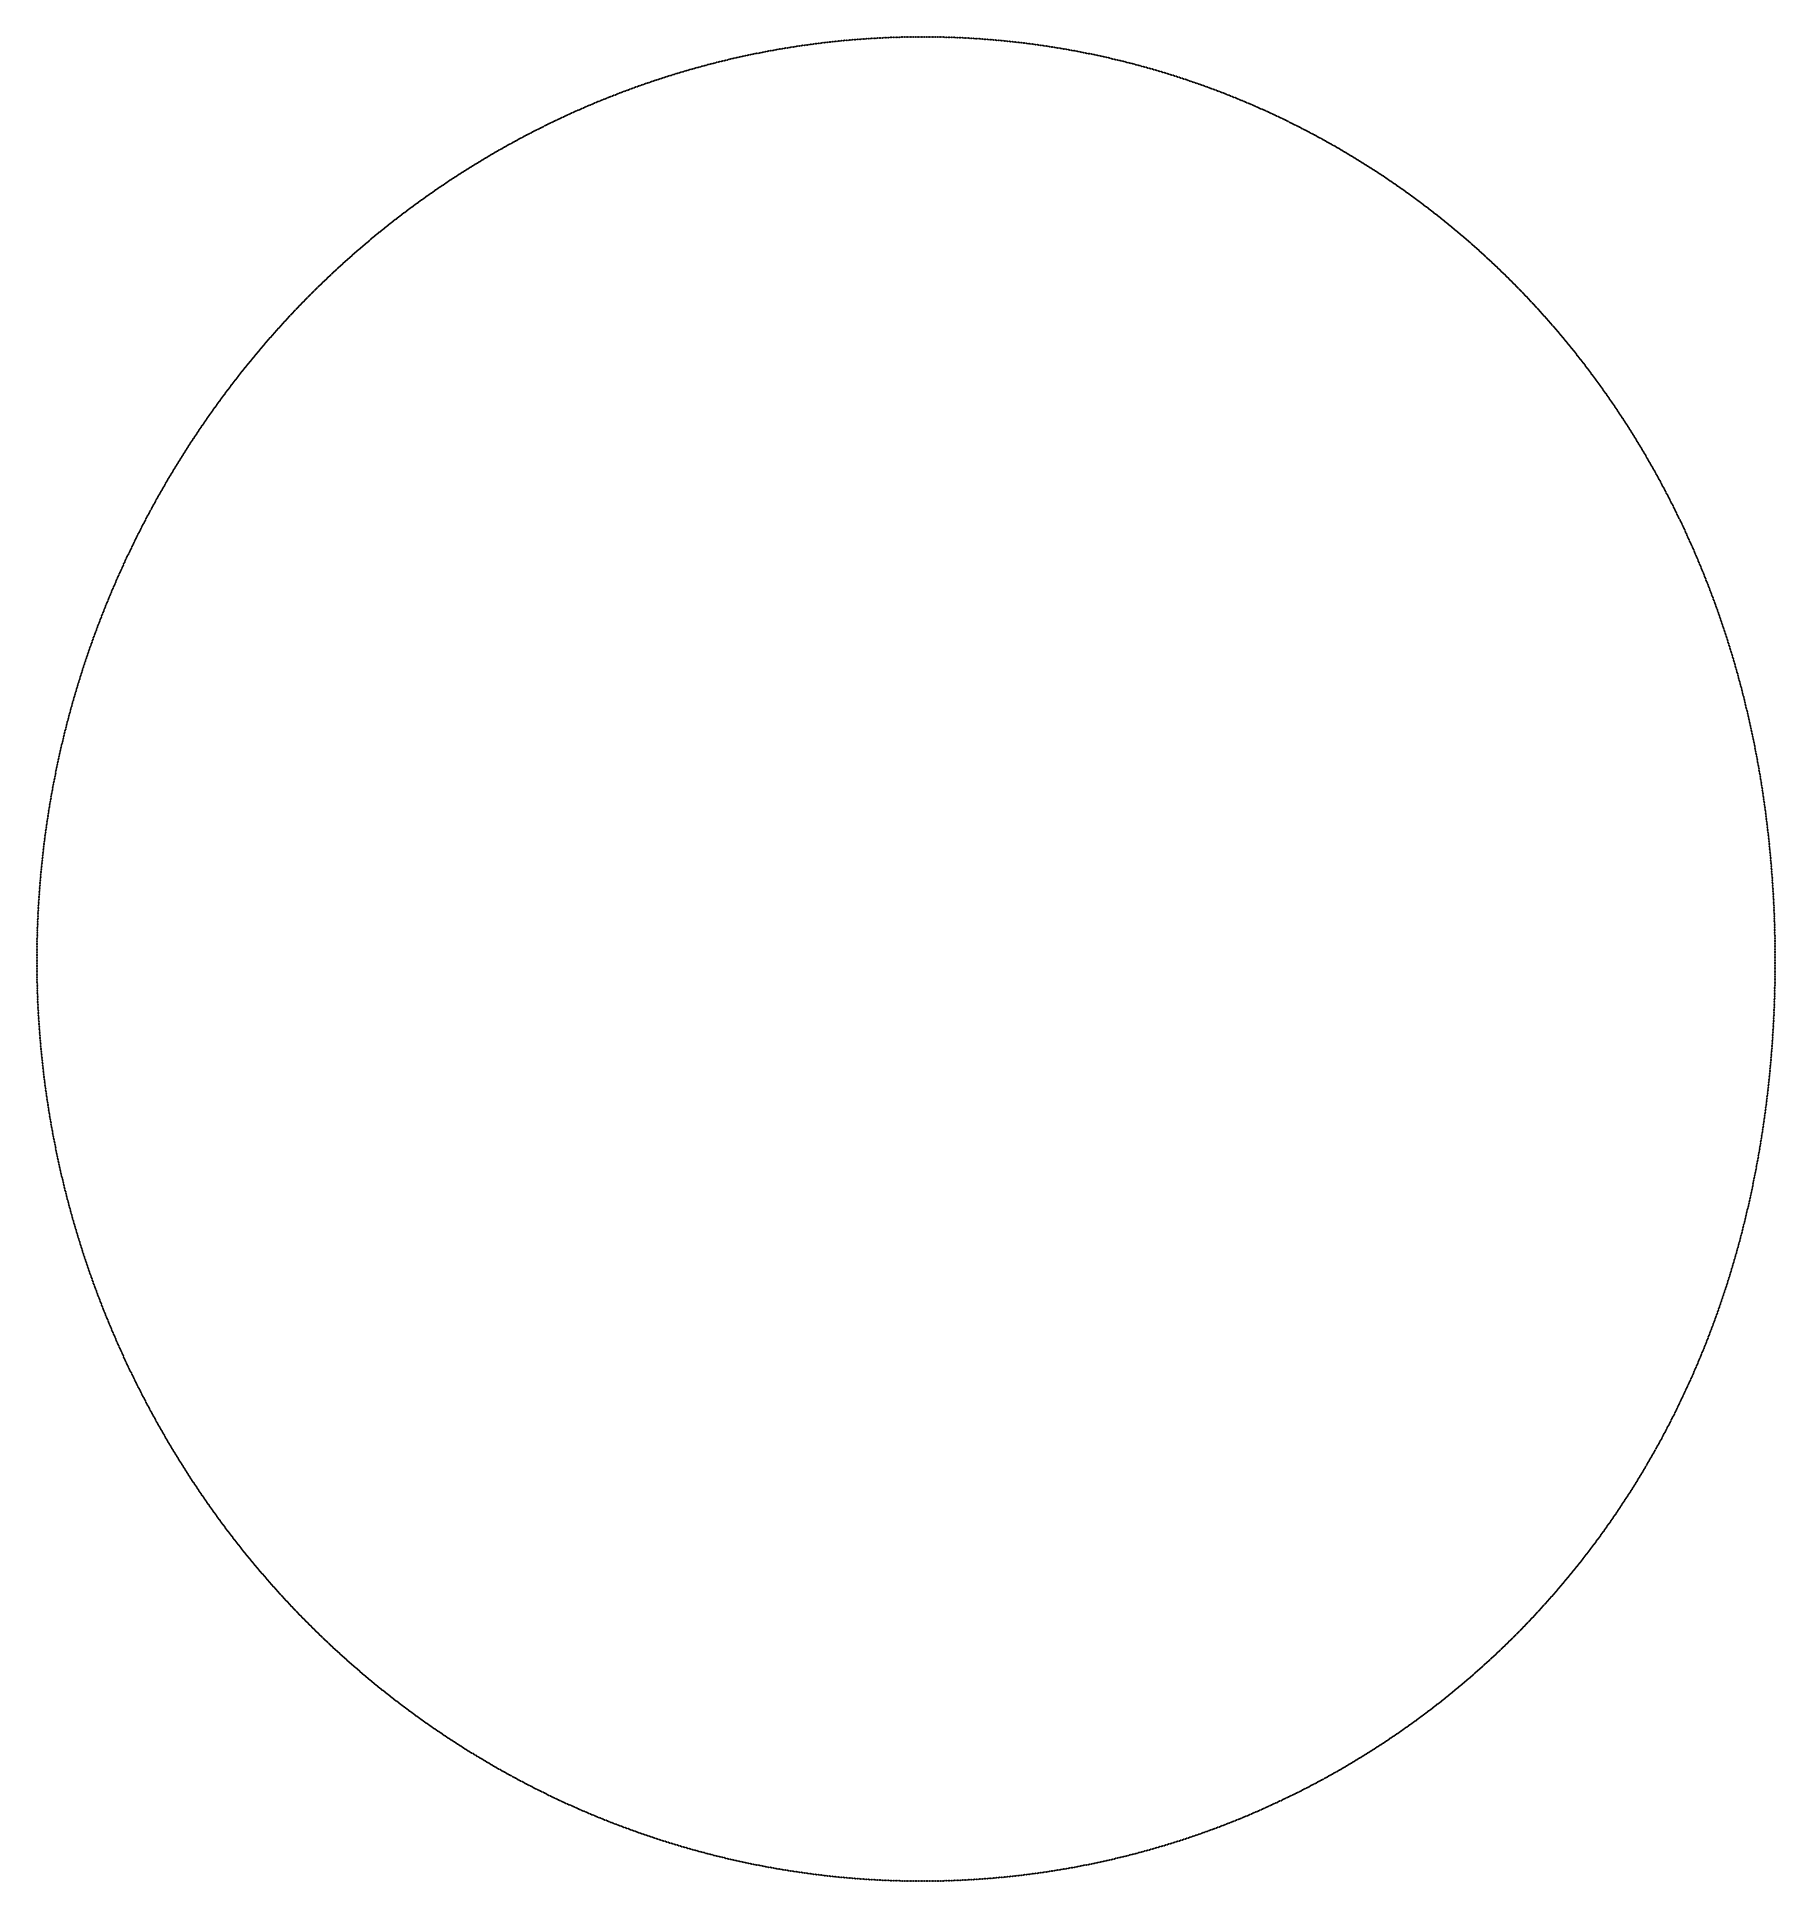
# Model space of a CAD drawing. Header units: metres. Extents: x -294 to 245, y -286 to 287.
import ezdxf

# ---------------------------------------------------------------- set-up
doc = ezdxf.new("R2010")
doc.units = ezdxf.units.M

msp = doc.modelspace()

# ---------------------------------------------------------------- linework, layer by layer
for p in [(-34.87, 286.25), (-34.38, 286.28), (-33.9, 286.31), (-33.41, 286.34), (-32.92, 286.36), (-32.44, 286.39), (-31.95, 286.41), (-31.47, 286.43), (-30.98, 286.46), (-30.49, 286.48), (-30.01, 286.5), (-29.52, 286.52), (-29.03, 286.53), (-28.55, 286.55), (-28.06, 286.57), (-27.57, 286.58), (-27.09, 286.6), (-26.6, 286.61), (-26.12, 286.63), (-25.63, 286.64), (-25.14, 286.65), (-24.66, 286.66), (-24.17, 286.67), (-23.68, 286.68), (-23.2, 286.68), (-22.71, 286.69), (-22.22, 286.7), (-21.73, 286.7), (-21.25, 286.7), (-20.76, 286.71), (-20.27, 286.71), (-19.79, 286.71), (-19.3, 286.71), (-18.81, 286.71), (-18.33, 286.71), (-17.84, 286.7), (-17.35, 286.7), (-16.87, 286.7), (-16.38, 286.69), (-15.89, 286.69), (-15.41, 286.68), (-14.92, 286.67), (-14.43, 286.66), (-13.95, 286.65), (-13.46, 286.64), (-12.97, 286.63), (-12.49, 286.62), (-12, 286.6), (-11.51, 286.59), (-11.03, 286.57), (-10.54, 286.56), (-10.05, 286.54), (-9.57, 286.52), (-9.08, 286.5), (-8.6, 286.48), (-8.11, 286.46), (-7.62, 286.44), (-7.14, 286.42), (-6.65, 286.39), (-6.16, 286.37), (-5.68, 286.34), (-5.19, 286.32), (-4.71, 286.29), (-4.22, 286.26), (-75.81, 280.55), (-75.33, 280.66), (-74.86, 280.76), (-74.38, 280.86), (-73.9, 280.97), (-73.43, 281.07), (-72.95, 281.17), (-72.47, 281.27), (-72, 281.36), (-71.52, 281.46), (-71.04, 281.56), (-70.57, 281.65), (-70.09, 281.75), (-69.61, 281.84), (-69.13, 281.93), (-68.66, 282.03), (-68.18, 282.12), (-67.7, 282.21), (-67.22, 282.3), (-66.74, 282.39), (-66.26, 282.47), (-65.78, 282.56), (-65.31, 282.65), (-64.83, 282.73), (-64.35, 282.81), (-63.87, 282.9), (-63.39, 282.98), (-62.91, 283.06), (-62.43, 283.14), (-61.95, 283.22), (-61.47, 283.3), (-60.99, 283.38), (-60.51, 283.46), (-60.02, 283.53), (-59.54, 283.61), (-59.06, 283.68), (-58.58, 283.75), (-58.1, 283.83), (-57.62, 283.9), (-57.14, 283.97), (-56.66, 284.04), (-56.17, 284.11), (-55.69, 284.18), (-55.21, 284.24), (-54.73, 284.31), (-54.24, 284.38), (-53.76, 284.44), (-53.28, 284.5), (-52.8, 284.57), (-52.31, 284.63), (-51.83, 284.69), (-51.35, 284.75), (-50.86, 284.81), (-50.38, 284.87), (-49.9, 284.92), (-49.41, 284.98), (-48.93, 285.04), (-48.45, 285.09), (-47.96, 285.14), (-47.48, 285.2), (-47, 285.25), (-46.51, 285.3), (-46.03, 285.35), (-45.54, 285.4), (-45.06, 285.45), (-44.57, 285.49), (-44.09, 285.54), (-43.61, 285.59), (-43.12, 285.63), (-42.64, 285.68), (-42.15, 285.72), (-41.67, 285.76), (-41.18, 285.8), (-40.7, 285.84), (-40.21, 285.88), (-39.73, 285.92), (-39.24, 285.96), (-38.75, 285.99), (-38.27, 286.03), (-37.78, 286.06), (-37.3, 286.1), (-36.81, 286.13), (-36.33, 286.16), (-35.84, 286.19), (-35.35, 286.22), (-3.73, 286.23), (-3.25, 286.2), (-2.76, 286.17), (-2.28, 286.14), (-1.79, 286.11), (-1.31, 286.07), (-0.82, 286.04), (-0.33, 286), (0.15, 285.97), (0.64, 285.93), (1.12, 285.89), (1.61, 285.85), (2.09, 285.81), (2.58, 285.77), (3.06, 285.73), (3.55, 285.69), (4.03, 285.64), (4.52, 285.6), (5, 285.55), (5.49, 285.51), (5.97, 285.46), (6.45, 285.41), (6.94, 285.36), (7.42, 285.31), (7.91, 285.26), (8.39, 285.21), (8.88, 285.16), (9.36, 285.1), (9.84, 285.05), (10.33, 284.99), (10.81, 284.94), (11.29, 284.88), (11.78, 284.82), (12.26, 284.76), (12.74, 284.7), (13.23, 284.64), (13.71, 284.58), (14.19, 284.52), (14.67, 284.45), (15.16, 284.39), (15.64, 284.32), (16.12, 284.26), (16.6, 284.19), (17.08, 284.12), (17.57, 284.05), (18.05, 283.98), (18.53, 283.91), (19.01, 283.84), (19.49, 283.77), (19.97, 283.69), (20.45, 283.62), (20.94, 283.54), (21.42, 283.46), (21.9, 283.39), (22.38, 283.31), (22.86, 283.23), (23.34, 283.15), (23.82, 283.07), (24.3, 282.99), (24.78, 282.9), (25.26, 282.82), (25.74, 282.74), (26.22, 282.65), (26.69, 282.56), (27.17, 282.48), (27.65, 282.39), (28.13, 282.3), (28.61, 282.21), (29.09, 282.12), (29.57, 282.03), (30.04, 281.93), (30.52, 281.84), (31, 281.75), (31.48, 281.65), (31.95, 281.55), (32.43, 281.46), (32.91, 281.36), (33.38, 281.26), (33.86, 281.16), (34.34, 281.06), (34.81, 280.96), (35.29, 280.85), (35.76, 280.75), (36.24, 280.65), (36.71, 280.54), (-97.44, 274.82), (-96.98, 274.96), (-96.51, 275.1), (-96.05, 275.25), (-95.58, 275.39), (-95.12, 275.53), (-94.65, 275.67), (-94.18, 275.81), (-93.72, 275.94), (-93.25, 276.08), (-92.78, 276.22), (-92.32, 276.35), (-91.85, 276.49), (-91.38, 276.62), (-90.91, 276.75), (-90.44, 276.89), (-89.97, 277.02), (-89.51, 277.15), (-89.04, 277.28), (-88.57, 277.41), (-88.1, 277.53), (-87.63, 277.66), (-87.16, 277.79), (-86.69, 277.91), (-86.22, 278.04), (-85.74, 278.16), (-85.27, 278.28), (-84.8, 278.4), (-84.33, 278.53), (-83.86, 278.65), (-83.39, 278.76), (-82.91, 278.88), (-82.44, 279), (-81.97, 279.12), (-81.5, 279.23), (-81.02, 279.35), (-80.55, 279.46), (-80.08, 279.57), (-79.6, 279.69), (-79.13, 279.8), (-78.66, 279.91), (-78.18, 280.02), (-77.71, 280.13), (-77.23, 280.23), (-76.76, 280.34), (-76.28, 280.45), (37.19, 280.43), (37.66, 280.33), (38.14, 280.22), (38.61, 280.11), (39.09, 280), (39.56, 279.89), (40.04, 279.78), (40.51, 279.67), (40.98, 279.55), (41.46, 279.44), (41.93, 279.32), (42.4, 279.21), (42.87, 279.09), (43.35, 278.97), (43.82, 278.85), (44.29, 278.73), (44.76, 278.61), (45.23, 278.49), (45.7, 278.37), (46.17, 278.25), (46.65, 278.12), (47.12, 278), (47.59, 277.87), (48.06, 277.75), (48.53, 277.62), (49, 277.49), (49.46, 277.36), (49.93, 277.23), (50.4, 277.1), (50.87, 276.97), (51.34, 276.83), (51.81, 276.7), (52.27, 276.56), (52.74, 276.43), (53.21, 276.29), (53.68, 276.15), (54.14, 276.02), (54.61, 275.88), (55.08, 275.74), (55.54, 275.6), (56.01, 275.45), (56.47, 275.31), (56.94, 275.17), (57.4, 275.02), (57.87, 274.88), (-114, 269.07), (-113.54, 269.25), (-113.09, 269.42), (-112.63, 269.59), (-112.18, 269.76), (-111.72, 269.93), (-111.26, 270.1), (-110.81, 270.27), (-110.35, 270.44), (-109.89, 270.61), (-109.44, 270.78), (-108.98, 270.94), (-108.52, 271.11), (-108.06, 271.27), (-107.6, 271.43), (-107.15, 271.6), (-106.69, 271.76), (-106.23, 271.92), (-105.77, 272.08), (-105.31, 272.24), (-104.85, 272.4), (-104.39, 272.55), (-103.93, 272.71), (-103.46, 272.87), (-103, 273.02), (-102.54, 273.18), (-102.08, 273.33), (-101.62, 273.48), (-101.15, 273.63), (-100.69, 273.78), (-100.23, 273.93), (-99.77, 274.08), (-99.3, 274.23), (-98.84, 274.38), (-98.37, 274.53), (-97.91, 274.67), (58.33, 274.73), (58.8, 274.58), (59.26, 274.44), (59.72, 274.29), (60.19, 274.14), (60.65, 273.99), (61.11, 273.83), (61.57, 273.68), (62.04, 273.53), (62.5, 273.38), (62.96, 273.22), (63.42, 273.06), (63.88, 272.91), (64.34, 272.75), (64.8, 272.59), (65.26, 272.43), (65.72, 272.27), (66.18, 272.11), (66.64, 271.95), (67.1, 271.79), (67.56, 271.62), (68.01, 271.46), (68.47, 271.29), (68.93, 271.13), (69.39, 270.96), (69.84, 270.79), (70.3, 270.62), (70.76, 270.45), (71.21, 270.28), (71.67, 270.11), (72.12, 269.94), (72.58, 269.76), (73.03, 269.59), (73.49, 269.42), (73.94, 269.24), (-127.48, 263.47), (-127.04, 263.66), (-126.59, 263.86), (-126.15, 264.06), (-125.7, 264.26), (-125.25, 264.45), (-124.81, 264.65), (-124.36, 264.84), (-123.91, 265.03), (-123.47, 265.22), (-123.02, 265.42), (-122.57, 265.61), (-122.12, 265.8), (-121.67, 265.98), (-121.23, 266.17), (-120.78, 266.36), (-120.33, 266.55), (-119.88, 266.73), (-119.43, 266.92), (-118.98, 267.1), (-118.52, 267.28), (-118.07, 267.47), (-117.62, 267.65), (-117.17, 267.83), (-116.72, 268.01), (-116.26, 268.19), (-115.81, 268.37), (-115.36, 268.54), (-114.9, 268.72), (-114.45, 268.9), (74.39, 269.06), (74.85, 268.89), (75.3, 268.71), (75.75, 268.53), (76.21, 268.35), (76.66, 268.17), (77.11, 267.99), (77.56, 267.8), (78.01, 267.62), (78.46, 267.43), (78.91, 267.25), (79.36, 267.06), (79.81, 266.88), (80.26, 266.69), (80.71, 266.5), (81.16, 266.31), (81.61, 266.12), (82.05, 265.93), (82.5, 265.74), (82.95, 265.54), (83.39, 265.35), (83.84, 265.16), (84.29, 264.96), (84.73, 264.76), (85.18, 264.57), (85.62, 264.37), (86.07, 264.17), (86.51, 263.97), (86.95, 263.77), (87.4, 263.57), (87.84, 263.37), (-139.34, 257.8), (-138.9, 258.02), (-138.47, 258.24), (-138.03, 258.46), (-137.6, 258.68), (-137.16, 258.89), (-136.73, 259.11), (-136.29, 259.33), (-135.85, 259.54), (-135.42, 259.75), (-134.98, 259.97), (-134.54, 260.18), (-134.1, 260.39), (-133.66, 260.6), (-133.22, 260.81), (-132.78, 261.02), (-132.34, 261.23), (-131.9, 261.44), (-131.46, 261.64), (-131.02, 261.85), (-130.58, 262.05), (-130.14, 262.26), (-129.7, 262.46), (-129.25, 262.66), (-128.81, 262.87), (-128.37, 263.07), (-127.92, 263.27), (88.28, 263.16), (88.72, 262.96), (89.17, 262.75), (89.61, 262.55), (90.05, 262.34), (90.49, 262.14), (90.93, 261.93), (91.37, 261.72), (91.81, 261.51), (92.25, 261.3), (92.68, 261.09), (93.12, 260.88), (93.56, 260.66), (94, 260.45), (94.43, 260.23), (94.87, 260.02), (95.31, 259.8), (95.74, 259.59), (96.18, 259.37), (96.61, 259.15), (97.05, 258.93), (97.48, 258.71), (97.92, 258.49), (98.35, 258.27), (98.78, 258.04), (99.21, 257.82), (-150.06, 252.05), (-149.64, 252.29), (-149.21, 252.53), (-148.79, 252.77), (-148.36, 253), (-147.94, 253.24), (-147.51, 253.47), (-147.08, 253.71), (-146.66, 253.94), (-146.23, 254.18), (-145.8, 254.41), (-145.38, 254.64), (-144.95, 254.87), (-144.52, 255.1), (-144.09, 255.33), (-143.66, 255.56), (-143.23, 255.79), (-142.8, 256.01), (-142.37, 256.24), (-141.94, 256.47), (-141.5, 256.69), (-141.07, 256.92), (-140.64, 257.14), (-140.21, 257.36), (-139.77, 257.58), (99.65, 257.59), (100.08, 257.37), (100.51, 257.14), (100.94, 256.92), (101.37, 256.69), (101.8, 256.46), (102.23, 256.23), (102.66, 256), (103.09, 255.77), (103.51, 255.54), (103.94, 255.31), (104.37, 255.07), (104.8, 254.84), (105.22, 254.6), (105.65, 254.37), (106.07, 254.13), (106.5, 253.89), (106.92, 253.65), (107.35, 253.42), (107.77, 253.18), (108.19, 252.94), (108.62, 252.69), (109.04, 252.45), (109.46, 252.21), (109.88, 251.96), (-159.69, 246.34), (-159.28, 246.59), (-158.86, 246.85), (-158.45, 247.11), (-158.03, 247.36), (-157.62, 247.61), (-157.2, 247.87), (-156.78, 248.12), (-156.37, 248.37), (-155.95, 248.62), (-155.53, 248.87), (-155.11, 249.12), (-154.7, 249.37), (-154.28, 249.62), (-153.86, 249.86), (-153.44, 250.11), (-153.02, 250.35), (-152.6, 250.6), (-152.17, 250.84), (-151.75, 251.09), (-151.33, 251.33), (-150.91, 251.57), (-150.48, 251.81), (110.3, 251.72), (110.72, 251.47), (111.14, 251.23), (111.56, 250.98), (111.98, 250.73), (112.4, 250.48), (112.82, 250.24), (113.23, 249.99), (113.65, 249.73), (114.07, 249.48), (114.48, 249.23), (114.9, 248.98), (115.31, 248.72), (115.73, 248.47), (116.14, 248.21), (116.56, 247.96), (116.97, 247.7), (117.38, 247.44), (117.8, 247.18), (118.21, 246.92), (118.62, 246.66), (119.03, 246.4), (-168.67, 240.51), (-168.27, 240.78), (-167.86, 241.05), (-167.46, 241.32), (-167.06, 241.59), (-166.65, 241.86), (-166.24, 242.13), (-165.84, 242.4), (-165.43, 242.67), (-165.02, 242.94), (-164.62, 243.2), (-164.21, 243.47), (-163.8, 243.73), (-163.39, 244), (-162.98, 244.26), (-162.57, 244.52), (-162.16, 244.78), (-161.75, 245.04), (-161.34, 245.3), (-160.93, 245.56), (-160.52, 245.82), (-160.1, 246.08), (119.44, 246.14), (119.85, 245.88), (120.26, 245.61), (120.67, 245.35), (121.08, 245.08), (121.48, 244.82), (121.89, 244.55), (122.3, 244.28), (122.7, 244.02), (123.11, 243.75), (123.52, 243.48), (123.92, 243.21), (124.33, 242.94), (124.73, 242.66), (125.13, 242.39), (125.54, 242.12), (125.94, 241.84), (126.34, 241.57), (126.74, 241.29), (127.14, 241.02), (127.54, 240.74), (127.94, 240.46), (-176.63, 234.91), (-176.24, 235.19), (-175.85, 235.48), (-175.45, 235.77), (-175.06, 236.05), (-174.66, 236.33), (-174.27, 236.62), (-173.87, 236.9), (-173.47, 237.18), (-173.08, 237.46), (-172.68, 237.74), (-172.28, 238.02), (-171.88, 238.3), (-171.48, 238.58), (-171.08, 238.86), (-170.68, 239.13), (-170.28, 239.41), (-169.88, 239.69), (-169.48, 239.96), (-169.07, 240.23), (128.34, 240.18), (128.74, 239.9), (129.14, 239.62), (129.53, 239.34), (129.93, 239.06), (130.33, 238.78), (130.72, 238.5), (131.12, 238.21), (131.51, 237.93), (131.91, 237.64), (132.3, 237.36), (132.7, 237.07), (133.09, 236.78), (133.48, 236.49), (133.87, 236.21), (134.26, 235.92), (134.65, 235.63), (135.04, 235.33), (135.43, 235.04), (135.82, 234.75), (-184.39, 229.03), (-184.01, 229.33), (-183.63, 229.63), (-183.24, 229.93), (-182.86, 230.22), (-182.47, 230.52), (-182.09, 230.82), (-181.7, 231.12), (-181.31, 231.41), (-180.93, 231.71), (-180.54, 232), (-180.15, 232.29), (-179.76, 232.59), (-179.37, 232.88), (-178.98, 233.17), (-178.59, 233.46), (-178.2, 233.75), (-177.81, 234.04), (-177.42, 234.33), (-177.03, 234.62), (136.21, 234.46), (136.6, 234.16), (136.99, 233.87), (137.37, 233.57), (137.76, 233.28), (138.15, 232.98), (138.53, 232.68), (138.92, 232.38), (139.3, 232.08), (139.68, 231.78), (140.07, 231.48), (140.45, 231.18), (140.83, 230.88), (141.21, 230.58), (141.59, 230.27), (141.97, 229.97), (142.35, 229.66), (142.73, 229.36), (143.11, 229.05), (-191.19, 223.5), (-190.82, 223.82), (-190.45, 224.13), (-190.07, 224.44), (-189.7, 224.75), (-189.32, 225.06), (-188.95, 225.37), (-188.57, 225.68), (-188.19, 225.99), (-187.82, 226.29), (-187.44, 226.6), (-187.06, 226.91), (-186.68, 227.21), (-186.3, 227.51), (-185.92, 227.82), (-185.54, 228.12), (-185.16, 228.42), (-184.77, 228.73), (143.49, 228.74), (143.86, 228.44), (144.24, 228.13), (144.62, 227.82), (144.99, 227.51), (145.37, 227.2), (145.74, 226.89), (146.11, 226.58), (146.49, 226.26), (146.86, 225.95), (147.23, 225.64), (147.6, 225.32), (147.97, 225.01), (148.34, 224.69), (148.71, 224.37), (149.08, 224.06), (149.45, 223.74), (149.82, 223.42), (-197.82, 217.77), (-197.46, 218.09), (-197.09, 218.42), (-196.73, 218.74), (-196.36, 219.06), (-196, 219.38), (-195.63, 219.7), (-195.26, 220.02), (-194.9, 220.34), (-194.53, 220.66), (-194.16, 220.98), (-193.79, 221.3), (-193.42, 221.62), (-193.05, 221.93), (-192.68, 222.25), (-192.31, 222.56), (-191.94, 222.88), (-191.57, 223.19), (150.19, 223.1), (150.55, 222.78), (150.92, 222.46), (151.28, 222.14), (151.65, 221.81), (152.01, 221.49), (152.38, 221.17), (152.74, 220.84), (153.1, 220.52), (153.46, 220.19), (153.82, 219.87), (154.19, 219.54), (154.55, 219.21), (154.9, 218.88), (155.26, 218.55), (155.62, 218.22), (155.98, 217.89), (156.34, 217.56), (-204.26, 211.83), (-203.91, 212.17), (-203.55, 212.5), (-203.2, 212.83), (-202.84, 213.17), (-202.49, 213.5), (-202.13, 213.83), (-201.78, 214.16), (-201.42, 214.5), (-201.06, 214.83), (-200.7, 215.16), (-200.35, 215.48), (-199.99, 215.81), (-199.63, 216.14), (-199.27, 216.47), (-198.91, 216.79), (-198.54, 217.12), (-198.18, 217.45), (156.69, 217.23), (157.05, 216.9), (157.4, 216.57), (157.76, 216.23), (158.11, 215.9), (158.46, 215.56), (158.82, 215.23), (159.17, 214.89), (159.52, 214.55), (159.87, 214.22), (160.22, 213.88), (160.57, 213.54), (160.92, 213.2), (161.27, 212.86), (161.61, 212.52), (161.96, 212.18), (162.31, 211.84), (-209.83, 206.38), (-209.48, 206.73), (-209.14, 207.07), (-208.79, 207.42), (-208.45, 207.76), (-208.1, 208.1), (-207.76, 208.44), (-207.41, 208.79), (-207.06, 209.13), (-206.71, 209.47), (-206.36, 209.81), (-206.02, 210.14), (-205.67, 210.48), (-205.31, 210.82), (-204.96, 211.16), (-204.61, 211.49), (162.65, 211.49), (163, 211.15), (163.34, 210.8), (163.69, 210.46), (164.03, 210.11), (164.37, 209.77), (164.71, 209.42), (165.06, 209.08), (165.4, 208.73), (165.74, 208.38), (166.08, 208.03), (166.41, 207.68), (166.75, 207.33), (167.09, 206.98), (167.43, 206.63), (167.76, 206.28), (-215.57, 200.43), (-215.24, 200.78), (-214.91, 201.14), (-214.57, 201.49), (-214.24, 201.84), (-213.9, 202.2), (-213.56, 202.55), (-213.23, 202.9), (-212.89, 203.25), (-212.55, 203.6), (-212.21, 203.95), (-211.87, 204.3), (-211.53, 204.65), (-211.19, 205), (-210.85, 205.34), (-210.51, 205.69), (-210.17, 206.04), (168.1, 205.92), (168.43, 205.57), (168.77, 205.21), (169.1, 204.86), (169.43, 204.5), (169.76, 204.15), (170.1, 203.79), (170.43, 203.44), (170.76, 203.08), (171.09, 202.72), (171.41, 202.36), (171.74, 202), (172.07, 201.64), (172.4, 201.28), (172.72, 200.92), (173.05, 200.56), (-220.82, 194.67), (-220.5, 195.04), (-220.17, 195.4), (-219.85, 195.76), (-219.52, 196.13), (-219.2, 196.49), (-218.87, 196.85), (-218.54, 197.21), (-218.22, 197.57), (-217.89, 197.93), (-217.56, 198.29), (-217.23, 198.65), (-216.9, 199), (-216.57, 199.36), (-216.24, 199.72), (-215.9, 200.07), (173.37, 200.19), (173.7, 199.83), (174.02, 199.47), (174.34, 199.1), (174.67, 198.74), (174.99, 198.37), (175.31, 198.01), (175.63, 197.64), (175.95, 197.27), (176.27, 196.9), (176.58, 196.54), (176.9, 196.17), (177.22, 195.8), (177.53, 195.43), (177.85, 195.06), (178.16, 194.68), (-225.59, 189.15), (-225.28, 189.52), (-224.96, 189.89), (-224.65, 190.26), (-224.33, 190.63), (-224.02, 191), (-223.7, 191.37), (-223.38, 191.74), (-223.06, 192.11), (-222.74, 192.48), (-222.43, 192.84), (-222.11, 193.21), (-221.78, 193.58), (-221.46, 193.94), (-221.14, 194.31), (178.48, 194.31), (178.79, 193.94), (179.1, 193.57), (179.42, 193.19), (179.73, 192.82), (180.04, 192.44), (180.35, 192.07), (180.66, 191.69), (180.97, 191.32), (181.27, 190.94), (181.58, 190.56), (181.89, 190.18), (182.19, 189.8), (182.5, 189.43), (182.8, 189.05), (-230.22, 183.5), (-229.92, 183.88), (-229.61, 184.26), (-229.31, 184.64), (-229, 185.02), (-228.69, 185.4), (-228.39, 185.77), (-228.08, 186.15), (-227.77, 186.53), (-227.46, 186.9), (-227.15, 187.28), (-226.84, 187.65), (-226.53, 188.03), (-226.22, 188.4), (-225.9, 188.77), (183.11, 188.67), (183.41, 188.28), (183.71, 187.9), (184.01, 187.52), (184.31, 187.14), (184.61, 186.75), (184.91, 186.37), (185.21, 185.99), (185.51, 185.6), (185.81, 185.22), (186.11, 184.83), (186.4, 184.44), (186.7, 184.06), (186.99, 183.67), (187.29, 183.28), (-234.7, 177.74), (-234.41, 178.13), (-234.11, 178.51), (-233.82, 178.9), (-233.52, 179.29), (-233.23, 179.67), (-232.93, 180.06), (-232.63, 180.44), (-232.33, 180.83), (-232.03, 181.21), (-231.73, 181.59), (-231.43, 181.98), (-231.13, 182.36), (-230.83, 182.74), (-230.52, 183.12), (187.58, 182.89), (187.87, 182.5), (188.16, 182.11), (188.45, 181.72), (188.74, 181.33), (189.03, 180.94), (189.32, 180.55), (189.61, 180.16), (189.9, 179.77), (190.19, 179.37), (190.47, 178.98), (190.76, 178.58), (191.04, 178.19), (191.33, 177.79), (-239.04, 171.86), (-238.75, 172.26), (-238.47, 172.65), (-238.18, 173.05), (-237.9, 173.44), (-237.61, 173.83), (-237.32, 174.23), (-237.03, 174.62), (-236.74, 175.01), (-236.45, 175.4), (-236.16, 175.79), (-235.87, 176.18), (-235.58, 176.57), (-235.29, 176.96), (-235, 177.35), (191.61, 177.4), (191.89, 177), (192.17, 176.6), (192.45, 176.21), (192.73, 175.81), (193.01, 175.41), (193.29, 175.01), (193.57, 174.61), (193.85, 174.21), (194.13, 173.81), (194.4, 173.41), (194.68, 173.01), (194.95, 172.61), (195.23, 172.21), (195.5, 171.8), (-242.95, 166.28), (-242.68, 166.69), (-242.4, 167.09), (-242.13, 167.49), (-241.85, 167.89), (-241.57, 168.29), (-241.29, 168.69), (-241.01, 169.08), (-240.73, 169.48), (-240.45, 169.88), (-240.17, 170.28), (-239.89, 170.67), (-239.61, 171.07), (-239.32, 171.47), (195.77, 171.4), (196.04, 171), (196.31, 170.59), (196.58, 170.19), (196.85, 169.78), (197.12, 169.37), (197.39, 168.97), (197.66, 168.56), (197.92, 168.15), (198.19, 167.75), (198.45, 167.34), (198.72, 166.93), (198.98, 166.52), (199.25, 166.11), (-246.74, 160.62), (-246.47, 161.02), (-246.2, 161.43), (-245.94, 161.84), (-245.67, 162.24), (-245.4, 162.65), (-245.13, 163.06), (-244.86, 163.46), (-244.59, 163.87), (-244.32, 164.27), (-244.05, 164.67), (-243.77, 165.08), (-243.5, 165.48), (-243.23, 165.88), (199.51, 165.7), (199.77, 165.29), (200.03, 164.88), (200.29, 164.47), (200.55, 164.06), (200.81, 163.64), (201.07, 163.23), (201.32, 162.82), (201.58, 162.4), (201.83, 161.99), (202.09, 161.57), (202.34, 161.16), (202.6, 160.74), (202.85, 160.33), (-250.39, 154.86), (-250.13, 155.28), (-249.87, 155.69), (-249.62, 156.1), (-249.36, 156.51), (-249.1, 156.93), (-248.84, 157.34), (-248.58, 157.75), (-248.32, 158.16), (-248.06, 158.57), (-247.79, 158.98), (-247.53, 159.39), (-247.27, 159.8), (-247, 160.21), (203.1, 159.91), (203.35, 159.49), (203.6, 159.08), (203.85, 158.66), (204.1, 158.24), (204.35, 157.82), (204.6, 157.4), (204.84, 156.98), (205.09, 156.56), (205.33, 156.14), (205.58, 155.72), (205.82, 155.3), (206.06, 154.88), (-253.91, 149.03), (-253.66, 149.44), (-253.41, 149.86), (-253.16, 150.28), (-252.91, 150.7), (-252.66, 151.12), (-252.41, 151.54), (-252.16, 151.95), (-251.91, 152.37), (-251.66, 152.79), (-251.41, 153.2), (-251.15, 153.62), (-250.9, 154.03), (-250.64, 154.45), (206.31, 154.45), (206.55, 154.03), (206.79, 153.61), (207.03, 153.19), (207.27, 152.76), (207.51, 152.34), (207.74, 151.91), (207.98, 151.49), (208.22, 151.06), (208.45, 150.63), (208.69, 150.21), (208.92, 149.78), (209.15, 149.35), (209.39, 148.93), (-257.05, 143.53), (-256.81, 143.96), (-256.57, 144.38), (-256.33, 144.81), (-256.09, 145.23), (-255.85, 145.65), (-255.61, 146.08), (-255.37, 146.5), (-255.13, 146.92), (-254.89, 147.34), (-254.64, 147.76), (-254.4, 148.18), (-254.15, 148.61), (209.62, 148.5), (209.85, 148.07), (210.08, 147.64), (210.31, 147.21), (210.54, 146.78), (210.77, 146.35), (210.99, 145.92), (211.22, 145.49), (211.44, 145.06), (211.67, 144.63), (211.89, 144.2), (212.12, 143.76), (212.34, 143.33), (-260.3, 137.55), (-260.08, 137.98), (-259.85, 138.41), (-259.62, 138.84), (-259.39, 139.26), (-259.16, 139.69), (-258.93, 140.12), (-258.69, 140.55), (-258.46, 140.98), (-258.23, 141.4), (-257.99, 141.83), (-257.76, 142.26), (-257.52, 142.68), (-257.29, 143.11), (212.56, 142.9), (212.78, 142.46), (213, 142.03), (213.22, 141.59), (213.44, 141.16), (213.66, 140.72), (213.88, 140.29), (214.09, 139.85), (214.31, 139.42), (214.52, 138.98), (214.74, 138.54), (214.95, 138.1), (215.16, 137.67), (-263.2, 131.92), (-262.98, 132.35), (-262.76, 132.79), (-262.54, 133.22), (-262.32, 133.66), (-262.1, 134.09), (-261.88, 134.52), (-261.65, 134.96), (-261.43, 135.39), (-261.21, 135.82), (-260.98, 136.25), (-260.76, 136.68), (-260.53, 137.12), (215.38, 137.23), (215.59, 136.79), (215.8, 136.35), (216.01, 135.91), (216.22, 135.47), (216.42, 135.03), (216.63, 134.59), (216.84, 134.15), (217.04, 133.71), (217.25, 133.27), (217.45, 132.83), (217.66, 132.38), (217.86, 131.94), (-265.97, 126.23), (-265.76, 126.67), (-265.55, 127.11), (-265.34, 127.55), (-265.13, 127.99), (-264.92, 128.43), (-264.71, 128.86), (-264.49, 129.3), (-264.28, 129.74), (-264.07, 130.18), (-263.85, 130.61), (-263.63, 131.05), (-263.42, 131.48), (218.06, 131.5), (218.26, 131.06), (218.46, 130.61), (218.66, 130.17), (218.86, 129.72), (219.06, 129.28), (219.26, 128.83), (219.45, 128.39), (219.65, 127.94), (219.84, 127.5), (220.04, 127.05), (220.23, 126.6), (220.43, 126.16), (-268.63, 120.49), (-268.43, 120.93), (-268.23, 121.37), (-268.02, 121.82), (-267.82, 122.26), (-267.62, 122.7), (-267.42, 123.15), (-267.21, 123.59), (-267.01, 124.03), (-266.8, 124.47), (-266.6, 124.91), (-266.39, 125.35), (-266.18, 125.79), (220.62, 125.71), (220.81, 125.26), (221, 124.81), (221.19, 124.37), (221.38, 123.92), (221.57, 123.47), (221.75, 123.02), (221.94, 122.57), (222.13, 122.12), (222.31, 121.67), (222.5, 121.22), (222.68, 120.77), (222.86, 120.32), (-271.15, 114.69), (-270.96, 115.13), (-270.77, 115.58), (-270.58, 116.03), (-270.39, 116.48), (-270.19, 116.92), (-270, 117.37), (-269.81, 117.82), (-269.61, 118.26), (-269.42, 118.71), (-269.22, 119.15), (-269.02, 119.6), (-268.82, 120.04), (223.04, 119.87), (223.22, 119.41), (223.41, 118.96), (223.58, 118.51), (223.76, 118.06), (223.94, 117.6), (224.12, 117.15), (224.3, 116.7), (224.47, 116.24), (224.65, 115.79), (224.82, 115.33), (224.99, 114.88), (-273.55, 108.83), (-273.37, 109.28), (-273.19, 109.73), (-273.01, 110.19), (-272.83, 110.64), (-272.65, 111.09), (-272.46, 111.54), (-272.28, 111.99), (-272.09, 112.44), (-271.9, 112.89), (-271.72, 113.34), (-271.53, 113.79), (-271.34, 114.24), (225.17, 114.42), (225.34, 113.97), (225.51, 113.51), (225.68, 113.06), (225.85, 112.6), (226.02, 112.14), (226.19, 111.69), (226.36, 111.23), (226.52, 110.77), (226.69, 110.32), (226.85, 109.86), (227.02, 109.4), (227.18, 108.94), (-275.66, 103.38), (-275.49, 103.84), (-275.32, 104.29), (-275.14, 104.75), (-274.97, 105.2), (-274.8, 105.66), (-274.62, 106.11), (-274.45, 106.57), (-274.27, 107.02), (-274.09, 107.47), (-273.91, 107.93), (-273.73, 108.38), (227.34, 108.48), (227.51, 108.02), (227.67, 107.56), (227.83, 107.1), (227.99, 106.64), (228.15, 106.18), (228.3, 105.72), (228.46, 105.26), (228.62, 104.8), (228.77, 104.34), (228.93, 103.88), (229.08, 103.42), (-277.82, 97.43), (-277.66, 97.89), (-277.49, 98.35), (-277.33, 98.81), (-277.17, 99.27), (-277, 99.73), (-276.84, 100.18), (-276.67, 100.64), (-276.51, 101.1), (-276.34, 101.56), (-276.17, 102.01), (-276, 102.47), (-275.83, 102.93), (229.24, 102.96), (229.39, 102.49), (229.54, 102.03), (229.69, 101.57), (229.84, 101.11), (229.99, 100.64), (230.14, 100.18), (230.29, 99.72), (230.44, 99.25), (230.58, 98.79), (230.73, 98.32), (230.88, 97.86), (231.02, 97.39), (-279.7, 91.9), (-279.54, 92.37), (-279.39, 92.83), (-279.24, 93.29), (-279.08, 93.75), (-278.93, 94.21), (-278.77, 94.67), (-278.61, 95.13), (-278.46, 95.59), (-278.3, 96.05), (-278.14, 96.51), (-277.98, 96.97), (231.16, 96.93), (231.31, 96.46), (231.45, 96), (231.59, 95.53), (231.73, 95.07), (231.87, 94.6), (232.01, 94.13), (232.15, 93.67), (232.28, 93.2), (232.42, 92.73), (232.56, 92.26), (232.69, 91.8), (-281.46, 86.34), (-281.32, 86.8), (-281.18, 87.27), (-281.03, 87.73), (-280.89, 88.2), (-280.74, 88.66), (-280.59, 89.12), (-280.45, 89.59), (-280.3, 90.05), (-280.15, 90.51), (-280, 90.98), (-279.85, 91.44), (232.83, 91.33), (232.96, 90.86), (233.09, 90.39), (233.23, 89.92), (233.36, 89.46), (233.49, 88.99), (233.62, 88.52), (233.75, 88.05), (233.87, 87.58), (234, 87.11), (234.13, 86.64), (234.26, 86.17), (-283.26, 80.27), (-283.12, 80.73), (-282.99, 81.2), (-282.85, 81.67), (-282.72, 82.14), (-282.58, 82.61), (-282.45, 83.07), (-282.31, 83.54), (-282.17, 84.01), (-282.03, 84.47), (-281.89, 84.94), (-281.75, 85.4), (-281.61, 85.87), (234.38, 85.7), (234.51, 85.23), (234.63, 84.76), (234.75, 84.29), (234.87, 83.82), (235, 83.34), (235.12, 82.87), (235.24, 82.4), (235.36, 81.93), (235.47, 81.46), (235.59, 80.98), (235.71, 80.51), (-284.79, 74.63), (-284.67, 75.1), (-284.54, 75.57), (-284.42, 76.04), (-284.29, 76.51), (-284.17, 76.98), (-284.04, 77.45), (-283.91, 77.92), (-283.78, 78.39), (-283.65, 78.86), (-283.52, 79.33), (-283.39, 79.8), (235.83, 80.04), (235.94, 79.57), (236.06, 79.09), (236.17, 78.62), (236.28, 78.15), (236.4, 77.67), (236.51, 77.2), (236.62, 76.73), (236.73, 76.25), (236.84, 75.78), (236.95, 75.3), (237.05, 74.83), (-286.22, 68.97), (-286.1, 69.44), (-285.99, 69.91), (-285.87, 70.38), (-285.75, 70.86), (-285.64, 71.33), (-285.52, 71.8), (-285.4, 72.27), (-285.28, 72.75), (-285.16, 73.22), (-285.04, 73.69), (-284.92, 74.16), (237.16, 74.35), (237.27, 73.88), (237.37, 73.4), (237.48, 72.93), (237.58, 72.45), (237.69, 71.98), (237.79, 71.5), (237.89, 71.02), (237.99, 70.55), (238.09, 70.07), (238.19, 69.6), (238.29, 69.12), (-287.53, 63.27), (-287.42, 63.75), (-287.32, 64.22), (-287.21, 64.7), (-287.1, 65.17), (-287, 65.65), (-286.89, 66.12), (-286.78, 66.6), (-286.67, 67.07), (-286.56, 67.55), (-286.44, 68.02), (-286.33, 68.49), (238.39, 68.64), (238.49, 68.17), (238.58, 67.69), (238.68, 67.21), (238.78, 66.73), (238.87, 66.26), (238.96, 65.78), (239.06, 65.3), (239.15, 64.82), (239.24, 64.34), (239.33, 63.87), (239.42, 63.39), (-288.73, 57.56), (-288.63, 58.03), (-288.54, 58.51), (-288.44, 58.99), (-288.34, 59.47), (-288.24, 59.94), (-288.14, 60.42), (-288.04, 60.89), (-287.94, 61.37), (-287.84, 61.85), (-287.74, 62.32), (-287.63, 62.8), (239.51, 62.91), (239.6, 62.43), (239.69, 61.95), (239.78, 61.47), (239.86, 60.99), (239.95, 60.52), (240.03, 60.04), (240.12, 59.56), (240.2, 59.08), (240.28, 58.6), (240.37, 58.12), (240.45, 57.64), (-289.81, 51.82), (-289.73, 52.3), (-289.64, 52.78), (-289.55, 53.25), (-289.46, 53.73), (-289.37, 54.21), (-289.28, 54.69), (-289.19, 55.17), (-289.1, 55.65), (-289.01, 56.12), (-288.92, 56.6), (-288.82, 57.08), (240.53, 57.16), (240.61, 56.68), (240.69, 56.2), (240.77, 55.72), (240.84, 55.24), (240.92, 54.76), (241, 54.27), (241.07, 53.79), (241.15, 53.31), (241.22, 52.83), (241.29, 52.35), (241.37, 51.87), (-290.78, 46.06), (-290.71, 46.54), (-290.63, 47.02), (-290.55, 47.5), (-290.47, 47.98), (-290.39, 48.46), (-290.31, 48.94), (-290.23, 49.42), (-290.15, 49.9), (-290.07, 50.38), (-289.98, 50.86), (-289.9, 51.34), (241.44, 51.39), (241.51, 50.91), (241.58, 50.42), (241.65, 49.94), (241.72, 49.46), (241.79, 48.98), (241.86, 48.5), (241.92, 48.01), (241.99, 47.53), (242.06, 47.05), (242.12, 46.57), (242.18, 46.09), (-291.64, 40.28), (-291.57, 40.76), (-291.51, 41.24), (-291.44, 41.73), (-291.37, 42.21), (-291.3, 42.69), (-291.23, 43.17), (-291.15, 43.65), (-291.08, 44.13), (-291.01, 44.61), (-290.93, 45.1), (-290.86, 45.58), (242.25, 45.6), (242.31, 45.12), (242.37, 44.64), (242.43, 44.15), (242.49, 43.67), (242.55, 43.19), (242.61, 42.71), (242.67, 42.22), (242.73, 41.74), (242.79, 41.26), (242.84, 40.77), (242.9, 40.29), (-292.38, 34.49), (-292.32, 34.97), (-292.27, 35.45), (-292.21, 35.94), (-292.15, 36.42), (-292.09, 36.9), (-292.03, 37.38), (-291.96, 37.87), (-291.9, 38.35), (-291.84, 38.83), (-291.77, 39.31), (-291.71, 39.8), (242.95, 39.8), (243.01, 39.32), (243.06, 38.84), (243.12, 38.35), (243.17, 37.87), (243.22, 37.38), (243.27, 36.9), (243.32, 36.42), (243.37, 35.93), (243.42, 35.45), (243.47, 34.96), (243.51, 34.48), (-293.01, 28.68), (-292.96, 29.16), (-292.91, 29.65), (-292.86, 30.13), (-292.81, 30.62), (-292.76, 31.1), (-292.71, 31.58), (-292.66, 32.07), (-292.6, 32.55), (-292.55, 33.03), (-292.49, 33.52), (-292.44, 34), (243.56, 33.99), (243.61, 33.51), (243.65, 33.03), (243.7, 32.54), (243.74, 32.06), (243.78, 31.57), (243.83, 31.09), (243.87, 30.6), (243.91, 30.12), (243.95, 29.63), (243.99, 29.15), (244.03, 28.66), (-293.48, 23.34), (-293.44, 23.83), (-293.4, 24.31), (-293.36, 24.8), (-293.32, 25.29), (-293.28, 25.77), (-293.24, 26.25), (-293.19, 26.74), (-293.15, 27.22), (-293.1, 27.71), (-293.06, 28.19), (244.07, 28.18), (244.11, 27.69), (244.14, 27.2), (244.18, 26.72), (244.22, 26.23), (244.25, 25.75), (244.29, 25.26), (244.32, 24.78), (244.35, 24.29), (244.39, 23.81), (244.42, 23.32), (-293.89, 17.52), (-293.86, 18), (-293.83, 18.49), (-293.8, 18.98), (-293.76, 19.46), (-293.73, 19.95), (-293.7, 20.43), (-293.66, 20.92), (-293.63, 21.4), (-293.59, 21.89), (-293.56, 22.37), (-293.52, 22.86), (244.45, 22.83), (244.48, 22.35), (244.51, 21.86), (244.54, 21.38), (244.57, 20.89), (244.59, 20.41), (244.62, 19.92), (244.65, 19.43), (244.67, 18.95), (244.7, 18.46), (244.72, 17.97), (244.75, 17.49), (-294.18, 11.68), (-294.16, 12.17), (-294.14, 12.66), (-294.11, 13.14), (-294.09, 13.63), (-294.07, 14.11), (-294.05, 14.6), (-294.02, 15.09), (-294, 15.57), (-293.97, 16.06), (-293.94, 16.55), (-293.92, 17.03), (244.77, 17), (244.79, 16.52), (244.81, 16.03), (244.84, 15.54), (244.86, 15.06), (244.88, 14.57), (244.9, 14.08), (244.91, 13.6), (244.93, 13.11), (244.95, 12.62), (244.97, 12.14), (244.98, 11.65), (-294.35, 5.84), (-294.34, 6.33), (-294.33, 6.82), (-294.32, 7.3), (-294.31, 7.79), (-294.29, 8.28), (-294.28, 8.76), (-294.26, 9.25), (-294.25, 9.74), (-294.23, 10.22), (-294.21, 10.71), (-294.2, 11.2), (245, 11.17), (245.01, 10.68), (245.03, 10.19), (245.04, 9.71), (245.05, 9.22), (245.06, 8.73), (245.07, 8.25), (245.09, 7.76), (245.1, 7.27), (245.1, 6.79), (245.11, 6.3), (245.12, 5.81), (-294.41, 1.46), (-294.41, 0.98), (-294.41, 0.49), (-294.41, 0), (-294.4, 2.44), (-294.4, 1.95), (-294.39, 3.41), (-294.39, 2.92), (-294.38, 4.38), (-294.38, 3.9), (-294.37, 4.87), (-294.36, 5.36), (245.13, 5.33), (245.14, 4.84), (245.14, 4.35), (245.15, 3.87), (245.15, 3.38), (245.15, 2.89), (245.16, 2.41), (245.16, 1.92), (245.16, 1.43), (245.16, 0.94), (245.16, 0.46), (245.16, 0), (245.16, 0), (-294.41, -0.48), (-294.41, -0.97), (-294.4, -1.46), (-294.4, -1.94), (-294.4, -2.43), (-294.39, -2.92), (-294.39, -3.4), (-294.38, -3.89), (-294.38, -4.38), (-294.37, -4.86), (-294.36, -5.35), (245.13, -4.9), (245.13, -5.38), (245.14, -4.41), (245.15, -2.95), (245.15, -3.44), (245.15, -3.92), (245.16, -0.03), (245.16, -0.52), (245.16, -1), (245.16, -1.49), (245.16, -1.49), (245.16, -1.98), (245.16, -2.46), (-294.35, -5.84), (-294.34, -6.32), (-294.33, -6.81), (-294.32, -7.3), (-294.31, -7.78), (-294.29, -8.27), (-294.28, -8.76), (-294.26, -9.24), (-294.25, -9.73), (-294.23, -10.22), (-294.21, -10.7), (-294.2, -11.19), (245, -11.22), (245.01, -10.74), (245.02, -10.25), (245.04, -9.76), (245.05, -9.28), (245.06, -8.79), (245.07, -8.3), (245.08, -7.82), (245.09, -7.33), (245.1, -6.84), (245.11, -6.36), (245.12, -5.87), (-294.18, -11.68), (-294.16, -12.16), (-294.14, -12.65), (-294.12, -13.13), (-294.09, -13.62), (-294.07, -14.11), (-294.05, -14.59), (-294.02, -15.08), (-294, -15.57), (-293.97, -16.05), (-293.94, -16.54), (-293.92, -17.02), (244.77, -17.06), (244.79, -16.57), (244.81, -16.09), (244.84, -15.6), (244.86, -15.11), (244.88, -14.63), (244.89, -14.14), (244.91, -13.66), (244.93, -13.17), (244.95, -12.68), (244.96, -12.2), (244.98, -11.71), (-293.89, -17.51), (-293.86, -18), (-293.83, -18.48), (-293.8, -18.97), (-293.76, -19.45), (-293.73, -19.94), (-293.7, -20.42), (-293.66, -20.91), (-293.63, -21.4), (-293.59, -21.88), (-293.56, -22.37), (-293.52, -22.85), (244.45, -22.89), (244.48, -22.41), (244.51, -21.92), (244.54, -21.43), (244.57, -20.95), (244.6, -20.46), (244.62, -19.98), (244.65, -19.49), (244.68, -19), (244.7, -18.52), (244.72, -18.03), (244.75, -17.55), (-293.48, -23.34), (-293.44, -23.82), (-293.4, -24.31), (-293.36, -24.79), (-293.32, -25.28), (-293.28, -25.76), (-293.24, -26.25), (-293.19, -26.73), (-293.15, -27.22), (-293.1, -27.7), (-293.06, -28.19), (244.08, -28.23), (244.11, -27.75), (244.15, -27.26), (244.19, -26.78), (244.22, -26.29), (244.26, -25.81), (244.29, -25.32), (244.32, -24.84), (244.36, -24.35), (244.39, -23.86), (244.42, -23.38), (-293.01, -28.67), (-292.96, -29.15), (-292.91, -29.64), (-292.86, -30.12), (-292.81, -30.61), (-292.76, -31.09), (-292.71, -31.58), (-292.66, -32.06), (-292.6, -32.54), (-292.55, -33.03), (-292.5, -33.51), (-292.44, -33.99), (243.57, -34.05), (243.62, -33.57), (243.66, -33.08), (243.71, -32.6), (243.75, -32.11), (243.79, -31.63), (243.84, -31.14), (243.88, -30.66), (243.92, -30.17), (243.96, -29.69), (244, -29.2), (244.04, -28.72), (-292.38, -34.48), (-292.33, -34.96), (-292.27, -35.44), (-292.21, -35.93), (-292.15, -36.41), (-292.09, -36.89), (-292.03, -37.38), (-291.96, -37.86), (-291.9, -38.34), (-291.84, -38.82), (-291.77, -39.31), (-291.71, -39.79), (242.97, -39.86), (243.03, -39.38), (243.08, -38.9), (243.13, -38.41), (243.18, -37.93), (243.23, -37.44), (243.28, -36.96), (243.33, -36.48), (243.38, -35.99), (243.43, -35.51), (243.48, -35.02), (243.53, -34.54), (-291.64, -40.27), (-291.57, -40.75), (-291.51, -41.24), (-291.44, -41.72), (-291.37, -42.2), (-291.3, -42.68), (-291.23, -43.16), (-291.16, -43.64), (-291.08, -44.13), (-291.01, -44.61), (-290.94, -45.09), (-290.86, -45.57), (242.27, -45.66), (242.33, -45.18), (242.39, -44.7), (242.46, -44.21), (242.52, -43.73), (242.57, -43.25), (242.63, -42.76), (242.69, -42.28), (242.75, -41.8), (242.81, -41.31), (242.86, -40.83), (242.92, -40.35), (-290.78, -46.05), (-290.71, -46.53), (-290.63, -47.01), (-290.55, -47.49), (-290.47, -47.97), (-290.39, -48.45), (-290.31, -48.93), (-290.23, -49.41), (-290.15, -49.89), (-290.07, -50.37), (-289.98, -50.85), (-289.9, -51.33), (241.47, -51.45), (241.54, -50.97), (241.61, -50.49), (241.68, -50), (241.75, -49.52), (241.82, -49.04), (241.88, -48.56), (241.95, -48.08), (242.01, -47.59), (242.08, -47.11), (242.14, -46.63), (242.21, -46.15), (-289.81, -51.81), (-289.73, -52.29), (-289.64, -52.77), (-289.55, -53.25), (-289.47, -53.73), (-289.38, -54.2), (-289.29, -54.68), (-289.19, -55.16), (-289.1, -55.64), (-289.01, -56.12), (-288.92, -56.59), (-288.82, -57.07), (240.57, -57.22), (240.65, -56.74), (240.72, -56.26), (240.8, -55.78), (240.88, -55.3), (240.96, -54.82), (241.03, -54.34), (241.11, -53.86), (241.18, -53.37), (241.25, -52.89), (241.33, -52.41), (241.4, -51.93), (-288.73, -57.55), (-288.63, -58.03), (-288.54, -58.5), (-288.44, -58.98), (-288.34, -59.46), (-288.24, -59.93), (-288.14, -60.41), (-288.04, -60.89), (-287.94, -61.36), (-287.84, -61.84), (-287.74, -62.32), (-287.63, -62.79), (239.65, -62.49), (239.74, -62.02), (239.82, -61.54), (239.91, -61.06), (239.99, -60.58), (240.08, -60.1), (240.16, -59.62), (240.24, -59.14), (240.32, -58.66), (240.41, -58.18), (240.49, -57.7), (-287.53, -63.27), (-287.43, -63.74), (-287.32, -64.22), (-287.21, -64.69), (-287.11, -65.17), (-287, -65.64), (-286.89, -66.12), (-286.78, -66.59), (-286.67, -67.06), (-286.56, -67.54), (-286.45, -68.01), (-286.33, -68.49), (238.55, -68.23), (238.64, -67.75), (238.74, -67.28), (238.83, -66.8), (238.93, -66.32), (239.02, -65.84), (239.11, -65.37), (239.2, -64.89), (239.29, -64.41), (239.38, -63.93), (239.47, -63.45), (239.56, -62.97), (-286.22, -68.96), (-286.1, -69.43), (-285.99, -69.9), (-285.87, -70.38), (-285.76, -70.85), (-285.64, -71.32), (-285.52, -71.79), (-285.4, -72.27), (-285.28, -72.74), (-285.16, -73.21), (-285.04, -73.68), (-284.92, -74.15), (237.24, -74.42), (237.34, -73.95), (237.45, -73.47), (237.55, -73), (237.65, -72.52), (237.76, -72.04), (237.86, -71.57), (237.96, -71.09), (238.06, -70.62), (238.16, -70.14), (238.26, -69.66), (238.35, -69.19), (238.45, -68.71), (-284.79, -74.62), (-284.67, -75.09), (-284.55, -75.56), (-284.42, -76.04), (-284.29, -76.51), (-284.17, -76.98), (-284.04, -77.44), (-283.91, -77.91), (-283.78, -78.38), (-283.65, -78.85), (-283.52, -79.32), (-283.39, -79.79), (235.92, -80.11), (236.03, -79.64), (236.14, -79.17), (236.26, -78.69), (236.37, -78.22), (236.48, -77.74), (236.59, -77.27), (236.7, -76.8), (236.81, -76.32), (236.92, -75.85), (237.02, -75.37), (237.13, -74.9), (-283.26, -80.26), (-283.12, -80.73), (-282.99, -81.2), (-282.86, -81.66), (-282.72, -82.13), (-282.58, -82.6), (-282.45, -83.06), (-282.31, -83.53), (-282.17, -84), (-282.03, -84.46), (-281.89, -84.93), (-281.75, -85.4), (-281.61, -85.86), (234.49, -85.78), (234.61, -85.3), (234.73, -84.83), (234.85, -84.36), (234.98, -83.89), (235.1, -83.42), (235.22, -82.95), (235.33, -82.48), (235.45, -82), (235.57, -81.53), (235.69, -81.06), (235.8, -80.59), (-281.47, -86.33), (-281.32, -86.79), (-281.18, -87.26), (-281.04, -87.72), (-280.89, -88.19), (-280.74, -88.65), (-280.6, -89.12), (-280.45, -89.58), (-280.3, -90.04), (-280.15, -90.51), (-280, -90.97), (-279.85, -91.43), (232.95, -91.41), (233.08, -90.94), (233.21, -90.47), (233.34, -90.01), (233.47, -89.54), (233.6, -89.07), (233.73, -88.6), (233.86, -88.13), (233.99, -87.66), (234.11, -87.19), (234.24, -86.72), (234.36, -86.25), (-279.7, -91.9), (-279.55, -92.36), (-279.39, -92.82), (-279.24, -93.28), (-279.08, -93.74), (-278.93, -94.2), (-278.77, -94.67), (-278.62, -95.13), (-278.46, -95.59), (-278.3, -96.05), (-278.14, -96.51), (-277.98, -96.97), (231.3, -97.01), (231.44, -96.55), (231.58, -96.08), (231.72, -95.62), (231.86, -95.15), (232, -94.68), (232.14, -94.22), (232.28, -93.75), (232.41, -93.28), (232.55, -92.82), (232.68, -92.35), (232.82, -91.88), (-277.82, -97.43), (-277.66, -97.89), (-277.5, -98.34), (-277.33, -98.8), (-277.17, -99.26), (-277.01, -99.72), (-276.84, -100.18), (-276.67, -100.64), (-276.51, -101.09), (-276.34, -101.55), (-276.17, -102.01), (-276, -102.46), (-275.83, -102.92), (229.54, -102.58), (229.69, -102.12), (229.84, -101.66), (229.99, -101.2), (230.14, -100.73), (230.29, -100.27), (230.44, -99.8), (230.58, -99.34), (230.73, -98.88), (230.87, -98.41), (231.02, -97.95), (231.16, -97.48), (-275.66, -103.38), (-275.49, -103.83), (-275.32, -104.29), (-275.15, -104.74), (-274.97, -105.2), (-274.8, -105.65), (-274.62, -106.1), (-274.45, -106.56), (-274.27, -107.01), (-274.09, -107.47), (-273.92, -107.92), (-273.74, -108.37), (227.51, -108.58), (227.67, -108.12), (227.83, -107.66), (227.99, -107.2), (228.15, -106.74), (228.31, -106.28), (228.46, -105.82), (228.62, -105.36), (228.78, -104.89), (228.93, -104.43), (229.08, -103.97), (229.24, -103.51), (229.39, -103.05), (-273.56, -108.82), (-273.38, -109.28), (-273.2, -109.73), (-273.01, -110.18), (-272.83, -110.63), (-272.65, -111.08), (-272.46, -111.53), (-272.28, -111.98), (-272.09, -112.43), (-271.91, -112.88), (-271.72, -113.33), (-271.53, -113.78), (-271.34, -114.23), (225.52, -114.07), (225.69, -113.61), (225.86, -113.16), (226.02, -112.7), (226.19, -112.24), (226.36, -111.79), (226.53, -111.33), (226.69, -110.87), (226.86, -110.41), (227.02, -109.95), (227.18, -109.5), (227.35, -109.04), (-271.16, -114.68), (-270.97, -115.13), (-270.77, -115.57), (-270.58, -116.02), (-270.39, -116.47), (-270.2, -116.92), (-270, -117.36), (-269.81, -117.81), (-269.62, -118.25), (-269.42, -118.7), (-269.22, -119.15), (-269.03, -119.59), (-268.83, -120.04), (223.23, -119.97), (223.41, -119.52), (223.59, -119.06), (223.77, -118.61), (223.95, -118.16), (224.12, -117.7), (224.3, -117.25), (224.48, -116.8), (224.65, -116.34), (224.83, -115.89), (225, -115.43), (225.17, -114.98), (225.34, -114.52), (-268.63, -120.48), (-268.43, -120.92), (-268.23, -121.37), (-268.03, -121.81), (-267.83, -122.25), (-267.62, -122.7), (-267.42, -123.14), (-267.22, -123.58), (-267.01, -124.02), (-266.81, -124.46), (-266.6, -124.9), (-266.39, -125.34), (-266.18, -125.79), (220.81, -125.81), (221, -125.37), (221.19, -124.92), (221.38, -124.47), (221.57, -124.02), (221.75, -123.57), (221.94, -123.12), (222.13, -122.67), (222.31, -122.22), (222.5, -121.77), (222.68, -121.32), (222.86, -120.87), (223.05, -120.42), (-265.98, -126.22), (-265.77, -126.66), (-265.56, -127.1), (-265.35, -127.54), (-265.14, -127.98), (-264.92, -128.42), (-264.71, -128.86), (-264.5, -129.29), (-264.28, -129.73), (-264.07, -130.17), (-263.85, -130.61), (-263.64, -131.04), (-263.42, -131.48), (218.25, -131.6), (218.45, -131.16), (218.65, -130.72), (218.85, -130.27), (219.05, -129.83), (219.25, -129.38), (219.45, -128.94), (219.64, -128.49), (219.84, -128.05), (220.03, -127.6), (220.23, -127.16), (220.42, -126.71), (220.61, -126.26), (-263.2, -131.91), (-262.98, -132.35), (-262.76, -132.78), (-262.55, -133.22), (-262.32, -133.65), (-262.1, -134.08), (-261.88, -134.52), (-261.66, -134.95), (-261.43, -135.38), (-261.21, -135.81), (-260.99, -136.25), (-260.76, -136.68), (-260.53, -137.11), (215.57, -137.33), (215.78, -136.89), (215.99, -136.46), (216.2, -136.02), (216.41, -135.58), (216.61, -135.14), (216.82, -134.7), (217.03, -134.26), (217.23, -133.81), (217.44, -133.37), (217.64, -132.93), (217.85, -132.49), (218.05, -132.05), (-260.31, -137.54), (-260.08, -137.97), (-259.85, -138.4), (-259.62, -138.83), (-259.39, -139.26), (-259.16, -139.69), (-258.93, -140.11), (-258.7, -140.54), (-258.46, -140.97), (-258.23, -141.4), (-258, -141.82), (-257.76, -142.25), (-257.53, -142.68), (-257.29, -143.1), (212.75, -143), (212.97, -142.57), (213.19, -142.13), (213.41, -141.7), (213.63, -141.26), (213.85, -140.83), (214.07, -140.39), (214.28, -139.96), (214.5, -139.52), (214.71, -139.08), (214.93, -138.65), (215.14, -138.21), (215.35, -137.77), (-257.05, -143.53), (-256.82, -143.95), (-256.58, -144.38), (-256.34, -144.8), (-256.1, -145.22), (-255.86, -145.65), (-255.62, -146.07), (-255.37, -146.49), (-255.13, -146.91), (-254.89, -147.34), (-254.65, -147.76), (-254.4, -148.18), (-254.16, -148.6), (209.8, -148.6), (210.03, -148.17), (210.26, -147.74), (210.49, -147.31), (210.72, -146.88), (210.95, -146.45), (211.18, -146.02), (211.4, -145.59), (211.63, -145.16), (211.85, -144.73), (212.08, -144.3), (212.3, -143.86), (212.53, -143.43), (-253.91, -149.02), (-253.66, -149.44), (-253.41, -149.86), (-253.17, -150.28), (-252.92, -150.69), (-252.67, -151.11), (-252.42, -151.53), (-252.17, -151.95), (-251.92, -152.36), (-251.66, -152.78), (-251.41, -153.2), (-251.16, -153.61), (-250.9, -154.03), (-250.65, -154.44), (206.48, -154.55), (206.72, -154.13), (206.96, -153.7), (207.2, -153.28), (207.44, -152.86), (207.68, -152.43), (207.92, -152.01), (208.16, -151.58), (208.39, -151.16), (208.63, -150.73), (208.87, -150.31), (209.1, -149.88), (209.33, -149.45), (209.57, -149.03), (-250.39, -154.86), (-250.14, -155.27), (-249.88, -155.68), (-249.62, -156.1), (-249.36, -156.51), (-249.1, -156.92), (-248.84, -157.33), (-248.58, -157.74), (-248.32, -158.15), (-248.06, -158.56), (-247.8, -158.97), (-247.53, -159.38), (-247.27, -159.79), (-247.01, -160.2), (203.26, -160), (203.51, -159.58), (203.76, -159.16), (204.01, -158.75), (204.26, -158.33), (204.51, -157.91), (204.76, -157.49), (205.01, -157.07), (205.26, -156.65), (205.5, -156.23), (205.75, -155.81), (205.99, -155.39), (206.23, -154.97), (-246.74, -160.61), (-246.47, -161.02), (-246.21, -161.42), (-245.94, -161.83), (-245.67, -162.24), (-245.4, -162.64), (-245.13, -163.05), (-244.86, -163.45), (-244.59, -163.86), (-244.32, -164.26), (-244.05, -164.67), (-243.78, -165.07), (-243.5, -165.47), (-243.23, -165.87), (199.65, -165.78), (199.91, -165.37), (200.18, -164.96), (200.44, -164.55), (200.7, -164.14), (200.96, -163.72), (201.22, -163.31), (201.47, -162.9), (201.73, -162.49), (201.99, -162.07), (202.24, -161.66), (202.5, -161.24), (202.75, -160.83), (203.01, -160.41), (-242.95, -166.27), (-242.68, -166.68), (-242.4, -167.08), (-242.12, -167.48), (-241.85, -167.88), (-241.57, -168.28), (-241.29, -168.67), (-241.01, -169.07), (-240.73, -169.47), (-240.45, -169.87), (-240.17, -170.27), (-239.88, -170.66), (-239.6, -171.06), (-239.32, -171.45), (195.9, -171.47), (196.17, -171.06), (196.44, -170.66), (196.71, -170.25), (196.98, -169.85), (197.25, -169.45), (197.52, -169.04), (197.79, -168.63), (198.06, -168.23), (198.33, -167.82), (198.59, -167.41), (198.86, -167), (199.12, -166.6), (199.39, -166.19), (-239.03, -171.85), (-238.75, -172.24), (-238.46, -172.64), (-238.17, -173.03), (-237.89, -173.42), (-237.6, -173.82), (-237.31, -174.21), (-237.02, -174.6), (-236.73, -174.99), (-236.44, -175.38), (-236.15, -175.77), (-235.86, -176.16), (-235.56, -176.55), (-235.27, -176.94), (-234.98, -177.33), (191.71, -177.45), (192, -177.05), (192.28, -176.66), (192.56, -176.26), (192.85, -175.86), (193.13, -175.47), (193.41, -175.07), (193.69, -174.67), (193.97, -174.27), (194.24, -173.87), (194.52, -173.47), (194.8, -173.07), (195.07, -172.67), (195.35, -172.27), (195.62, -171.87), (-234.68, -177.71), (-234.39, -178.1), (-234.09, -178.49), (-233.79, -178.87), (-233.5, -179.26), (-233.2, -179.64), (-232.9, -180.03), (-232.6, -180.41), (-232.3, -180.79), (-232, -181.18), (-231.7, -181.56), (-231.4, -181.94), (-231.1, -182.32), (-230.79, -182.7), (-230.49, -183.08), (187.66, -182.93), (187.96, -182.54), (188.25, -182.15), (188.54, -181.76), (188.83, -181.37), (189.12, -180.98), (189.42, -180.59), (189.71, -180.2), (189.99, -179.81), (190.28, -179.42), (190.57, -179.03), (190.86, -178.63), (191.14, -178.24), (191.43, -177.84), (-230.18, -183.46), (-229.88, -183.84), (-229.57, -184.22), (-229.27, -184.6), (-228.96, -184.98), (-228.65, -185.35), (-228.34, -185.73), (-228.03, -186.11), (-227.72, -186.48), (-227.41, -186.86), (-227.1, -187.23), (-226.79, -187.61), (-226.48, -187.98), (-226.16, -188.35), (-225.85, -188.72), (183.16, -188.68), (183.47, -188.3), (183.77, -187.92), (184.08, -187.54), (184.38, -187.16), (184.68, -186.78), (184.98, -186.39), (185.28, -186.01), (185.58, -185.63), (185.88, -185.24), (186.18, -184.86), (186.48, -184.47), (186.77, -184.09), (187.07, -183.7), (187.37, -183.32), (-225.54, -189.1), (-225.22, -189.47), (-224.91, -189.84), (-224.59, -190.21), (-224.27, -190.58), (-223.96, -190.95), (-223.64, -191.31), (-223.32, -191.68), (-223, -192.05), (-222.68, -192.42), (-222.36, -192.78), (-222.04, -193.15), (-221.72, -193.51), (-221.39, -193.88), (-221.07, -194.24), (-220.75, -194.61), (178.51, -194.3), (178.82, -193.93), (179.14, -193.56), (179.45, -193.19), (179.76, -192.82), (180.08, -192.44), (180.39, -192.07), (180.7, -191.7), (181.01, -191.32), (181.32, -190.95), (181.63, -190.57), (181.94, -190.19), (182.25, -189.82), (182.55, -189.44), (182.86, -189.06), (-220.42, -194.97), (-220.1, -195.33), (-219.77, -195.69), (-219.44, -196.05), (-219.12, -196.41), (-218.79, -196.77), (-218.46, -197.13), (-218.13, -197.49), (-217.8, -197.85), (-217.47, -198.21), (-217.14, -198.57), (-216.81, -198.92), (-216.48, -199.28), (-216.15, -199.63), (-215.81, -199.99), (-215.48, -200.34), (173.37, -200.16), (173.7, -199.8), (174.02, -199.44), (174.35, -199.07), (174.67, -198.71), (175, -198.35), (175.32, -197.98), (175.64, -197.62), (175.96, -197.25), (176.28, -196.88), (176.6, -196.52), (176.92, -196.15), (177.24, -195.78), (177.56, -195.41), (177.88, -195.04), (178.19, -194.67), (-215.14, -200.7), (-214.81, -201.05), (-214.47, -201.4), (-214.14, -201.75), (-213.8, -202.11), (-213.46, -202.46), (-213.13, -202.81), (-212.79, -203.16), (-212.45, -203.51), (-212.11, -203.85), (-211.77, -204.2), (-211.43, -204.55), (-211.08, -204.9), (-210.74, -205.24), (-210.4, -205.59), (-210.06, -205.93), (168.06, -205.86), (168.4, -205.5), (168.74, -205.15), (169.07, -204.8), (169.41, -204.45), (169.74, -204.09), (170.07, -203.74), (170.41, -203.38), (170.74, -203.03), (171.07, -202.67), (171.4, -202.31), (171.73, -201.96), (172.06, -201.6), (172.39, -201.24), (172.72, -200.88), (173.04, -200.52), (-209.71, -206.28), (-209.37, -206.62), (-209.02, -206.96), (-208.68, -207.31), (-208.33, -207.65), (-207.98, -207.99), (-207.63, -208.33), (-207.29, -208.67), (-206.94, -209.01), (-206.59, -209.35), (-206.24, -209.69), (-205.89, -210.02), (-205.53, -210.36), (-205.18, -210.7), (-204.83, -211.03), (-204.48, -211.37), (-204.12, -211.7), (162.24, -211.73), (162.59, -211.39), (162.93, -211.05), (163.28, -210.71), (163.62, -210.37), (163.97, -210.02), (164.31, -209.68), (164.66, -209.34), (165, -208.99), (165.34, -208.65), (165.69, -208.3), (166.03, -207.95), (166.37, -207.6), (166.71, -207.26), (167.05, -206.91), (167.39, -206.56), (167.72, -206.21), (-203.77, -212.03), (-203.41, -212.37), (-203.06, -212.7), (-202.7, -213.03), (-202.35, -213.36), (-201.99, -213.69), (-201.63, -214.02), (-201.27, -214.35), (-200.91, -214.68), (-200.55, -215.01), (-200.19, -215.34), (-199.83, -215.67), (-199.47, -215.99), (-199.11, -216.32), (-198.75, -216.64), (-198.39, -216.97), (-198.02, -217.29), (156.23, -217.42), (156.59, -217.09), (156.95, -216.76), (157.3, -216.43), (157.66, -216.1), (158.01, -215.77), (158.37, -215.44), (158.72, -215.1), (159.08, -214.77), (159.43, -214.44), (159.79, -214.1), (160.14, -213.76), (160.49, -213.43), (160.84, -213.09), (161.19, -212.75), (161.54, -212.41), (161.89, -212.07), (-197.66, -217.61), (-197.29, -217.94), (-196.93, -218.26), (-196.56, -218.58), (-196.2, -218.9), (-195.83, -219.22), (-195.46, -219.54), (-195.09, -219.86), (-194.73, -220.18), (-194.36, -220.49), (-193.99, -220.81), (-193.62, -221.13), (-193.25, -221.44), (-192.87, -221.76), (-192.5, -222.07), (-192.13, -222.38), (-191.76, -222.7), (-191.38, -223.01), (149.67, -223.24), (150.04, -222.92), (150.41, -222.6), (150.78, -222.28), (151.15, -221.96), (151.51, -221.64), (151.88, -221.32), (152.25, -221), (152.61, -220.68), (152.98, -220.36), (153.34, -220.03), (153.7, -219.71), (154.07, -219.39), (154.43, -219.06), (154.79, -218.73), (155.15, -218.41), (155.51, -218.08), (155.87, -217.75), (-191.01, -223.32), (-190.63, -223.63), (-190.26, -223.94), (-189.88, -224.25), (-189.51, -224.56), (-189.13, -224.87), (-188.75, -225.18), (-188.38, -225.48), (-188, -225.79), (-187.62, -226.09), (-187.24, -226.4), (-186.86, -226.7), (-186.48, -227.01), (-186.1, -227.31), (-185.71, -227.61), (-185.33, -227.91), (-184.95, -228.21), (-184.57, -228.51), (-184.18, -228.81), (142.93, -228.82), (143.3, -228.52), (143.68, -228.21), (144.06, -227.91), (144.44, -227.6), (144.82, -227.3), (145.2, -226.99), (145.57, -226.68), (145.95, -226.37), (146.32, -226.06), (146.7, -225.75), (147.07, -225.44), (147.44, -225.12), (147.82, -224.81), (148.19, -224.5), (148.56, -224.18), (148.93, -223.87), (149.3, -223.55), (-183.8, -229.11), (-183.41, -229.41), (-183.03, -229.71), (-182.64, -230), (-182.26, -230.3), (-181.87, -230.59), (-181.48, -230.89), (-181.09, -231.18), (-180.7, -231.48), (-180.32, -231.77), (-179.93, -232.06), (-179.54, -232.35), (-179.15, -232.64), (-178.75, -232.93), (-178.36, -233.22), (-177.97, -233.51), (-177.58, -233.8), (-177.19, -234.09), (-176.79, -234.37), (-176.4, -234.66), (135.6, -234.47), (135.99, -234.18), (136.38, -233.89), (136.77, -233.6), (137.16, -233.31), (137.55, -233.01), (137.94, -232.72), (138.32, -232.42), (138.71, -232.13), (139.1, -231.83), (139.48, -231.53), (139.87, -231.23), (140.25, -230.94), (140.63, -230.64), (141.02, -230.34), (141.4, -230.04), (141.78, -229.73), (142.16, -229.43), (142.54, -229.13), (-176, -234.94), (-175.61, -235.23), (-175.21, -235.51), (-174.82, -235.79), (-174.42, -236.07), (-174.02, -236.36), (-173.62, -236.64), (-173.23, -236.92), (-172.83, -237.2), (-172.43, -237.47), (-172.03, -237.75), (-171.63, -238.03), (-171.23, -238.31), (-170.83, -238.58), (-170.42, -238.86), (-170.02, -239.13), (-169.62, -239.4), (-169.22, -239.68), (-168.81, -239.95), (-168.41, -240.22), (127.28, -240.41), (127.68, -240.13), (128.08, -239.86), (128.48, -239.58), (128.88, -239.3), (129.28, -239.03), (129.68, -238.75), (130.08, -238.47), (130.48, -238.19), (130.88, -237.91), (131.27, -237.62), (131.67, -237.34), (132.06, -237.06), (132.46, -236.77), (132.85, -236.49), (133.25, -236.2), (133.64, -235.92), (134.04, -235.63), (134.43, -235.34), (134.82, -235.05), (135.21, -234.76), (-168, -240.49), (-167.6, -240.76), (-167.19, -241.03), (-166.79, -241.3), (-166.38, -241.57), (-165.97, -241.83), (-165.57, -242.1), (-165.16, -242.37), (-164.75, -242.63), (-164.34, -242.9), (-163.93, -243.16), (-163.52, -243.42), (-163.11, -243.68), (-162.7, -243.95), (-162.29, -244.21), (-161.88, -244.47), (-161.47, -244.72), (-161.05, -244.98), (-160.64, -245.24), (-160.23, -245.5), (-159.81, -245.75), (-159.4, -246.01), (118.73, -246.01), (119.14, -245.75), (119.56, -245.49), (119.97, -245.23), (120.38, -244.97), (120.79, -244.71), (121.2, -244.45), (121.61, -244.18), (122.01, -243.92), (122.42, -243.65), (122.83, -243.39), (123.24, -243.12), (123.64, -242.85), (124.05, -242.58), (124.46, -242.31), (124.86, -242.04), (125.27, -241.77), (125.67, -241.5), (126.07, -241.23), (126.48, -240.96), (126.88, -240.68), (-158.98, -246.26), (-158.57, -246.52), (-158.15, -246.77), (-157.74, -247.02), (-157.32, -247.27), (-156.9, -247.53), (-156.49, -247.78), (-156.07, -248.02), (-155.65, -248.27), (-155.23, -248.52), (-154.81, -248.77), (-154.39, -249.01), (-153.97, -249.26), (-153.55, -249.51), (-153.13, -249.75), (-152.71, -249.99), (-152.29, -250.24), (-151.86, -250.48), (-151.44, -250.72), (-151.02, -250.96), (-150.59, -251.2), (-150.17, -251.44), (-149.74, -251.68), (109.12, -251.76), (109.55, -251.52), (109.97, -251.27), (110.39, -251.03), (110.81, -250.79), (111.23, -250.54), (111.65, -250.3), (112.07, -250.05), (112.49, -249.81), (112.91, -249.56), (113.33, -249.31), (113.75, -249.06), (114.17, -248.81), (114.58, -248.56), (115, -248.31), (115.42, -248.06), (115.83, -247.8), (116.25, -247.55), (116.66, -247.3), (117.08, -247.04), (117.49, -246.78), (117.91, -246.53), (118.32, -246.27), (-149.32, -251.91), (-148.89, -252.15), (-148.47, -252.39), (-148.04, -252.62), (-147.62, -252.85), (-147.19, -253.09), (-146.76, -253.32), (-146.33, -253.55), (-145.9, -253.78), (-145.48, -254.01), (-145.05, -254.24), (-144.62, -254.47), (-144.19, -254.7), (-143.76, -254.93), (-143.33, -255.16), (-142.89, -255.38), (-142.46, -255.61), (-142.03, -255.83), (-141.6, -256.05), (-141.17, -256.28), (-140.73, -256.5), (-140.3, -256.72), (-139.86, -256.94), (-139.43, -257.16), (-138.99, -257.38), (-138.56, -257.59), (98.41, -257.53), (98.84, -257.31), (99.28, -257.08), (99.71, -256.86), (100.14, -256.64), (100.57, -256.41), (101.01, -256.19), (101.44, -255.96), (101.87, -255.74), (102.3, -255.51), (102.73, -255.28), (103.16, -255.05), (103.59, -254.82), (104.01, -254.59), (104.44, -254.36), (104.87, -254.13), (105.3, -253.89), (105.72, -253.66), (106.15, -253.42), (106.58, -253.19), (107, -252.95), (107.43, -252.71), (107.85, -252.48), (108.28, -252.24), (108.7, -252), (-138.12, -257.81), (-137.69, -258.03), (-137.25, -258.24), (-136.81, -258.46), (-136.38, -258.67), (-135.94, -258.89), (-135.5, -259.1), (-135.06, -259.31), (-134.62, -259.52), (-134.19, -259.73), (-133.75, -259.94), (-133.31, -260.15), (-132.87, -260.36), (-132.43, -260.56), (-131.98, -260.77), (-131.54, -260.98), (-131.1, -261.18), (-130.66, -261.38), (-130.22, -261.59), (-129.77, -261.79), (-129.33, -261.99), (-128.89, -262.19), (-128.44, -262.39), (-128, -262.59), (-127.55, -262.79), (-127.11, -262.98), (-126.66, -263.18), (86.55, -263.19), (86.99, -262.99), (87.44, -262.79), (87.88, -262.59), (88.32, -262.39), (88.77, -262.18), (89.21, -261.98), (89.65, -261.78), (90.09, -261.57), (90.53, -261.37), (90.98, -261.16), (91.42, -260.95), (91.86, -260.75), (92.3, -260.54), (92.74, -260.33), (93.17, -260.12), (93.61, -259.91), (94.05, -259.69), (94.49, -259.48), (94.93, -259.27), (95.36, -259.05), (95.8, -258.84), (96.24, -258.62), (96.67, -258.4), (97.11, -258.19), (97.54, -257.97), (97.98, -257.75), (-126.22, -263.38), (-125.77, -263.57), (-125.33, -263.77), (-124.88, -263.96), (-124.43, -264.15), (-123.98, -264.34), (-123.54, -264.53), (-123.09, -264.72), (-122.64, -264.91), (-122.19, -265.1), (-121.74, -265.29), (-121.29, -265.48), (-120.84, -265.66), (-120.39, -265.85), (-119.94, -266.03), (-119.49, -266.21), (-119.04, -266.4), (-118.59, -266.58), (-118.14, -266.76), (-117.68, -266.94), (-117.23, -267.12), (-116.78, -267.3), (-116.33, -267.48), (-115.87, -267.65), (-115.42, -267.83), (-114.96, -268), (-114.51, -268.18), (-114.05, -268.35), (-113.6, -268.53), (-113.14, -268.7), (-112.69, -268.87), (-112.23, -269.04), (72.6, -268.93), (73.05, -268.76), (73.51, -268.59), (73.96, -268.41), (74.42, -268.24), (74.87, -268.06), (75.32, -267.88), (75.78, -267.71), (76.23, -267.53), (76.68, -267.35), (77.13, -267.17), (77.59, -266.99), (78.04, -266.8), (78.49, -266.62), (78.94, -266.44), (79.39, -266.25), (79.84, -266.07), (80.29, -265.88), (80.74, -265.69), (81.19, -265.51), (81.64, -265.32), (82.09, -265.13), (82.53, -264.94), (82.98, -264.75), (83.43, -264.55), (83.88, -264.36), (84.32, -264.17), (84.77, -263.97), (85.21, -263.78), (85.66, -263.58), (86.1, -263.38), (-111.78, -269.21), (-111.32, -269.38), (-110.86, -269.54), (-110.41, -269.71), (-109.95, -269.88), (-109.49, -270.04), (-109.03, -270.21), (-108.57, -270.37), (-108.12, -270.53), (-107.66, -270.7), (-107.2, -270.86), (-106.74, -271.02), (-106.28, -271.18), (-105.82, -271.34), (-105.36, -271.49), (-104.9, -271.65), (-104.43, -271.81), (-103.97, -271.96), (-103.51, -272.12), (-103.05, -272.27), (-102.59, -272.42), (-102.13, -272.57), (-101.66, -272.73), (-101.2, -272.88), (-100.74, -273.03), (-100.27, -273.17), (-99.81, -273.32), (-99.34, -273.47), (-98.88, -273.61), (-98.42, -273.76), (-97.95, -273.9), (-97.49, -274.05), (-97.02, -274.19), (-96.55, -274.33), (-96.09, -274.47), (-95.62, -274.61), (-95.16, -274.75), (55.55, -274.72), (56.01, -274.57), (56.48, -274.43), (56.94, -274.29), (57.41, -274.15), (57.87, -274), (58.34, -273.86), (58.8, -273.71), (59.27, -273.57), (59.73, -273.42), (60.19, -273.27), (60.66, -273.12), (61.12, -272.97), (61.58, -272.82), (62.04, -272.67), (62.51, -272.51), (62.97, -272.36), (63.43, -272.2), (63.89, -272.05), (64.35, -271.89), (64.81, -271.74), (65.27, -271.58), (65.73, -271.42), (66.19, -271.26), (66.65, -271.1), (67.11, -270.94), (67.57, -270.77), (68.03, -270.61), (68.49, -270.45), (68.95, -270.28), (69.4, -270.12), (69.86, -269.95), (70.32, -269.78), (70.77, -269.61), (71.23, -269.44), (71.69, -269.27), (72.14, -269.1), (-94.69, -274.89), (-94.22, -275.03), (-93.76, -275.17), (-93.29, -275.3), (-92.82, -275.44), (-92.35, -275.57), (-91.88, -275.7), (-91.42, -275.84), (-90.95, -275.97), (-90.48, -276.1), (-90.01, -276.23), (-89.54, -276.36), (-89.07, -276.49), (-88.6, -276.61), (-88.13, -276.74), (-87.66, -276.87), (-87.19, -276.99), (-86.72, -277.11), (-86.25, -277.24), (-85.78, -277.36), (-85.31, -277.48), (-84.83, -277.6), (-84.36, -277.72), (-83.89, -277.84), (-83.42, -277.96), (-82.94, -278.07), (-82.47, -278.19), (-82, -278.3), (-81.53, -278.42), (-81.05, -278.53), (-80.58, -278.65), (-80.11, -278.76), (-79.63, -278.87), (-79.16, -278.98), (-78.68, -279.09), (-78.21, -279.2), (-77.73, -279.3), (-77.26, -279.41), (-76.78, -279.52), (-76.31, -279.62), (-75.83, -279.72), (-75.36, -279.83), (-74.88, -279.93), (-74.4, -280.03), (-73.93, -280.13), (-73.45, -280.23), (-72.98, -280.33), (-72.5, -280.43), (32.9, -280.43), (33.38, -280.34), (33.85, -280.24), (34.33, -280.14), (34.8, -280.04), (35.28, -279.93), (35.76, -279.83), (36.23, -279.73), (36.71, -279.62), (37.18, -279.52), (37.66, -279.41), (38.13, -279.3), (38.61, -279.19), (39.08, -279.09), (39.56, -278.98), (40.03, -278.87), (40.5, -278.75), (40.98, -278.64), (41.45, -278.53), (41.92, -278.41), (42.4, -278.3), (42.87, -278.18), (43.34, -278.06), (43.81, -277.95), (44.29, -277.83), (44.76, -277.71), (45.23, -277.59), (45.7, -277.47), (46.17, -277.34), (46.64, -277.22), (47.11, -277.1), (47.58, -276.97), (48.05, -276.85), (48.52, -276.72), (48.99, -276.59), (49.46, -276.46), (49.93, -276.34), (50.4, -276.21), (50.87, -276.07), (51.34, -275.94), (51.81, -275.81), (52.28, -275.68), (52.74, -275.54), (53.21, -275.41), (53.68, -275.27), (54.15, -275.13), (54.61, -274.99), (55.08, -274.86), (-72.02, -280.53), (-71.54, -280.62), (-71.07, -280.72), (-70.59, -280.81), (-70.11, -280.9), (-69.63, -281), (-69.16, -281.09), (-68.68, -281.18), (-68.2, -281.27), (-67.72, -281.36), (-67.24, -281.45), (-66.76, -281.53), (-66.28, -281.62), (-65.8, -281.71), (-65.33, -281.79), (-64.85, -281.87), (-64.37, -281.96), (-63.89, -282.04), (-63.41, -282.12), (-62.93, -282.2), (-62.45, -282.28), (-61.97, -282.36), (-61.48, -282.44), (-61, -282.51), (-60.52, -282.59), (-60.04, -282.66), (-59.56, -282.74), (-59.08, -282.81), (-58.6, -282.88), (-58.12, -282.95), (-57.64, -283.02), (-57.15, -283.09), (-56.67, -283.16), (-56.19, -283.23), (-55.71, -283.3), (-55.23, -283.36), (-54.74, -283.43), (-54.26, -283.49), (-53.78, -283.56), (-53.3, -283.62), (-52.81, -283.68), (-52.33, -283.74), (-51.85, -283.8), (-51.36, -283.86), (-50.88, -283.92), (-50.4, -283.98), (-49.91, -284.03), (-49.43, -284.09), (-48.95, -284.14), (-48.46, -284.2), (-47.98, -284.25), (-47.49, -284.3), (-47.01, -284.35), (-46.53, -284.4), (-46.04, -284.45), (-45.56, -284.5), (-45.07, -284.55), (-44.59, -284.59), (-44.1, -284.64), (-43.62, -284.68), (-43.13, -284.73), (-42.65, -284.77), (-42.16, -284.81), (-41.68, -284.85), (-41.19, -284.89), (-40.71, -284.93), (-40.22, -284.97), (-39.74, -285.01), (-39.25, -285.04), (-38.77, -285.08), (-38.28, -285.12), (-37.8, -285.15), (-37.31, -285.18), (-36.82, -285.21), (-36.34, -285.25), (-35.85, -285.28), (-35.37, -285.31), (-34.88, -285.33), (-34.39, -285.36), (-33.91, -285.39), (-33.42, -285.41), (-32.94, -285.44), (-32.45, -285.46), (-31.96, -285.49), (-31.48, -285.51), (-30.99, -285.53), (-30.51, -285.55), (-30.02, -285.57), (-29.53, -285.59), (-29.05, -285.61), (-28.56, -285.62), (-28.07, -285.64), (-27.59, -285.65), (-27.1, -285.67), (-26.61, -285.68), (-26.13, -285.69), (-25.64, -285.71), (-25.15, -285.72), (-24.67, -285.73), (-24.18, -285.73), (-23.69, -285.74), (-23.21, -285.75), (-22.72, -285.76), (-22.23, -285.76), (-21.75, -285.76), (-21.26, -285.77), (-20.77, -285.77), (-20.29, -285.77), (-19.8, -285.77), (-19.31, -285.77), (-18.83, -285.77), (-18.34, -285.77), (-17.85, -285.77), (-17.37, -285.76), (-16.88, -285.76), (-16.39, -285.75), (-15.91, -285.74), (-15.42, -285.74), (-14.93, -285.73), (-14.45, -285.72), (-13.96, -285.71), (-13.47, -285.7), (-12.99, -285.69), (-12.5, -285.67), (-12.01, -285.66), (-11.53, -285.65), (-11.04, -285.63), (-10.55, -285.61), (-10.07, -285.6), (-9.58, -285.58), (-9.09, -285.56), (-8.61, -285.54), (-8.12, -285.52), (-7.63, -285.5), (-7.15, -285.47), (-6.66, -285.45), (-6.18, -285.42), (-5.69, -285.4), (-5.2, -285.37), (-4.72, -285.34), (-4.23, -285.32), (-3.75, -285.29), (-3.26, -285.26), (-2.77, -285.23), (-2.29, -285.19), (-1.8, -285.16), (-1.32, -285.13), (-0.83, -285.09), (-0.35, -285.06), (0.14, -285.02), (0.62, -284.98), (1.11, -284.95), (1.6, -284.91), (2.08, -284.87), (2.57, -284.83), (3.05, -284.78), (3.54, -284.74), (4.02, -284.7), (4.5, -284.65), (4.99, -284.61), (5.47, -284.56), (5.96, -284.51), (6.44, -284.47), (6.93, -284.42), (7.41, -284.37), (7.9, -284.32), (8.38, -284.26), (8.86, -284.21), (9.35, -284.16), (9.83, -284.1), (10.31, -284.05), (10.8, -283.99), (11.28, -283.93), (11.76, -283.88), (12.25, -283.82), (12.73, -283.76), (13.21, -283.7), (13.7, -283.64), (14.18, -283.57), (14.66, -283.51), (15.14, -283.45), (15.63, -283.38), (16.11, -283.31), (16.59, -283.25), (17.07, -283.18), (17.56, -283.11), (18.04, -283.04), (18.52, -282.97), (19, -282.9), (19.48, -282.83), (19.96, -282.75), (20.44, -282.68), (20.93, -282.6), (21.41, -282.53), (21.89, -282.45), (22.37, -282.37), (22.85, -282.29), (23.33, -282.21), (23.81, -282.13), (24.29, -282.05), (24.77, -281.97), (25.25, -281.89), (25.73, -281.8), (26.21, -281.72), (26.69, -281.63), (27.16, -281.55), (27.64, -281.46), (28.12, -281.37), (28.6, -281.28), (29.08, -281.19), (29.56, -281.1), (30.03, -281.01), (30.51, -280.91), (30.99, -280.82), (31.47, -280.72), (31.94, -280.63), (32.42, -280.53)]:
    msp.add_point(p)

doc.saveas('drawing.dxf')
